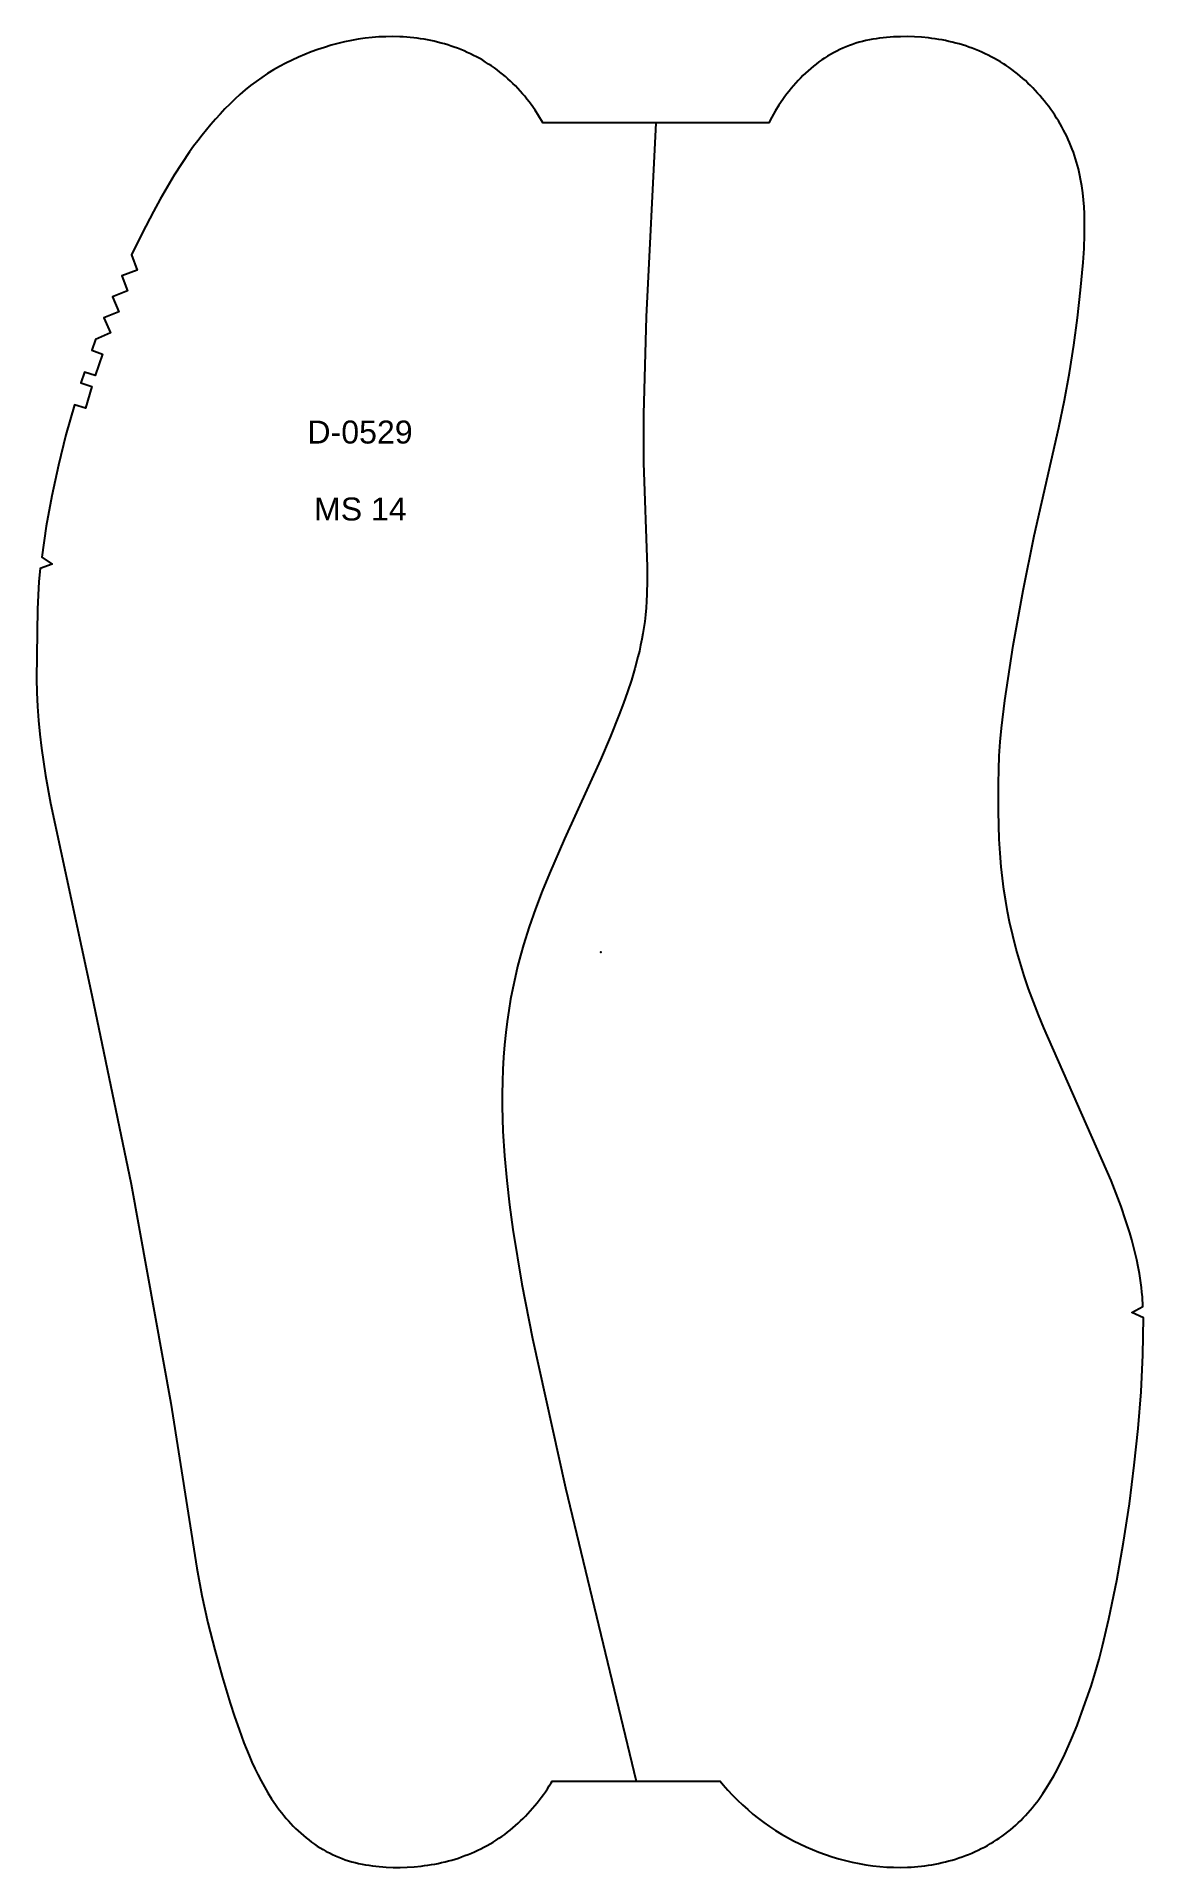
# Model space of a CAD drawing. Extents: x -397 to 4045, y -1309 to -990.
# Drawn here: x -396.7 to -204, y -1308.9 to -990 of the extents above; entities that cross this region are included whole.
import ezdxf

# ---------------------------------------------------------------- set-up
doc = ezdxf.new("R2010")
doc.units = 0
doc.layers.add('DEFAULT', color=7, linetype='CONTINUOUS')
doc.styles.add('ARIAL_REGULAR', font='arial.ttf')

msp = doc.modelspace()

# ---------------------------------------------------------------- texts
at = {"layer": 'DEFAULT', "color": 1, "style": 'ARIAL_REGULAR'}
for s, p in [('D-0529', (-349.59, -1060.93, 13.49)), ('MS 14', (-348.44, -1074.33, 13.49))]:
    msp.add_text(s, height=4, dxfattribs=at).set_placement(p)

# ---------------------------------------------------------------- linework, layer by layer
at = {"layer": 'DEFAULT'}
msp.add_lwpolyline([(-229.11, -1115.31), (-228.94, -1112.89), (-228.71, -1110.48), (-228.13, -1105.67), (-226.7, -1096.08), (-224.97, -1086.54), (-223.06, -1077.03), (-218.72, -1058.13), (-217.76, -1053.38), (-216.91, -1048.6), (-216.16, -1043.81), (-215.51, -1039.01), (-214.95, -1034.19), (-214.52, -1029.37), (-214.36, -1026.95), (-214.27, -1024.52), (-214.25, -1023.31), (-214.26, -1022.1), (-214.29, -1020.89), (-214.35, -1019.68), (-214.45, -1018.47), (-214.58, -1017.26), (-214.75, -1016.06), (-214.95, -1014.86), (-215.07, -1014.27), (-215.2, -1013.68), (-215.34, -1013.09), (-215.49, -1012.5), (-215.65, -1011.92), (-215.82, -1011.34), (-216.01, -1010.76), (-216.21, -1010.19), (-216.42, -1009.63), (-216.64, -1009.06), (-216.87, -1008.51), (-217.12, -1007.95), (-217.37, -1007.4), (-217.64, -1006.86), (-217.92, -1006.32), (-218.21, -1005.79), (-218.51, -1005.26), (-218.82, -1004.74), (-219.14, -1004.23), (-219.47, -1003.72), (-219.81, -1003.22), (-220.16, -1002.72), (-220.51, -1002.23), (-220.88, -1001.74), (-221.26, -1001.27), (-221.64, -1000.8), (-222.03, -1000.33), (-222.44, -999.88), (-222.85, -999.43), (-223.26, -998.99), (-223.69, -998.56), (-224.12, -998.14), (-224.57, -997.72), (-225.02, -997.32), (-225.48, -996.92), (-225.95, -996.54), (-226.42, -996.16), (-226.9, -995.8), (-227.39, -995.45), (-227.89, -995.1), (-228.4, -994.77), (-228.91, -994.45), (-229.43, -994.15), (-229.96, -993.85), (-230.5, -993.56), (-231.04, -993.29), (-231.58, -993.03), (-232.13, -992.77), (-232.69, -992.53), (-233.25, -992.3), (-233.82, -992.09), (-234.39, -991.88), (-234.96, -991.68), (-235.54, -991.5), (-236.12, -991.33), (-236.7, -991.17), (-237.29, -991.02), (-237.88, -990.88), (-238.47, -990.75), (-239.06, -990.63), (-239.66, -990.53), (-240.26, -990.43), (-240.86, -990.35), (-241.46, -990.27), (-242.66, -990.16), (-243.87, -990.08), (-245.09, -990.05), (-246.3, -990.06), (-247.52, -990.1), (-248.13, -990.14), (-248.74, -990.19), (-249.34, -990.25), (-249.95, -990.32), (-250.55, -990.41), (-251.15, -990.51), (-251.74, -990.62), (-252.33, -990.75), (-252.92, -990.89), (-253.5, -991.04), (-254.08, -991.21), (-254.66, -991.4), (-255.22, -991.6), (-255.79, -991.81), (-256.34, -992.05), (-256.89, -992.3), (-257.43, -992.56), (-257.97, -992.85), (-258.49, -993.14), (-259.01, -993.45), (-259.53, -993.78), (-260.03, -994.12), (-260.52, -994.47), (-261.01, -994.83), (-261.49, -995.21), (-261.95, -995.6), (-262.41, -996), (-262.86, -996.41), (-263.3, -996.83), (-263.73, -997.26), (-264.15, -997.69), (-264.56, -998.14), (-264.95, -998.6), (-265.34, -999.06), (-265.72, -999.54), (-266.09, -1000.02), (-266.45, -1000.5), (-266.8, -1001), (-267.48, -1002), (-268.12, -1003.03), (-268.73, -1004.08), (-269.27, -1005.05), (-308.58, -1005.05), (-308.64, -1004.93), (-309.28, -1003.9), (-309.94, -1002.88), (-310.64, -1001.89), (-311, -1001.4), (-311.37, -1000.92), (-311.75, -1000.45), (-312.14, -999.99), (-312.54, -999.53), (-312.94, -999.08), (-313.36, -998.65), (-313.79, -998.22), (-314.22, -997.8), (-314.67, -997.39), (-315.12, -996.99), (-315.59, -996.6), (-316.06, -996.22), (-316.54, -995.86), (-317.03, -995.5), (-317.53, -995.15), (-318.04, -994.82), (-318.55, -994.5), (-319.07, -994.18), (-319.59, -993.88), (-320.13, -993.59), (-320.67, -993.31), (-321.21, -993.04), (-321.76, -992.79), (-322.31, -992.54), (-322.87, -992.31), (-323.44, -992.09), (-324.01, -991.88), (-324.58, -991.69), (-325.16, -991.5), (-325.74, -991.33), (-326.32, -991.17), (-326.91, -991.01), (-327.5, -990.87), (-328.09, -990.75), (-328.68, -990.63), (-329.28, -990.52), (-329.88, -990.43), (-330.48, -990.34), (-331.08, -990.27), (-331.69, -990.2), (-332.29, -990.15), (-332.89, -990.11), (-333.5, -990.08), (-334.71, -990.05), (-335.92, -990.06), (-337.13, -990.11), (-338.34, -990.21), (-339.55, -990.34), (-340.75, -990.51), (-341.94, -990.72), (-343.13, -990.96), (-344.3, -991.25), (-345.47, -991.56), (-346.63, -991.92), (-347.78, -992.3), (-348.92, -992.72), (-350.05, -993.17), (-351.16, -993.64), (-352.27, -994.15), (-353.35, -994.69), (-354.43, -995.26), (-355.48, -995.86), (-356.51, -996.49), (-357.52, -997.15), (-358.51, -997.85), (-359.48, -998.58), (-360.42, -999.34), (-361.33, -1000.13), (-362.23, -1000.95), (-363.11, -1001.79), (-363.96, -1002.65), (-364.79, -1003.53), (-365.61, -1004.43), (-366.4, -1005.35), (-367.18, -1006.28), (-367.94, -1007.22), (-368.69, -1008.18), (-369.41, -1009.15), (-370.12, -1010.13), (-371.48, -1012.13), (-372.78, -1014.18), (-374.03, -1016.26), (-375.22, -1018.37), (-376.38, -1020.5), (-378.34, -1024.27), (-380.22, -1028.08), (-379.26, -1030.73), (-381.91, -1031.7), (-380.89, -1034.34), (-383.52, -1035.36), (-382.44, -1037.97), (-385.04, -1039.06), (-383.9, -1041.64), (-386.47, -1042.8), (-387.15, -1044.68), (-385.26, -1045.34), (-386.52, -1049.08), (-388.42, -1048.47), (-389.02, -1050.38), (-387.11, -1050.97), (-388.24, -1054.77), (-390.16, -1054.21), (-391.64, -1059.44), (-392.94, -1064.7), (-394.09, -1070.01), (-395.06, -1075.35), (-395.86, -1080.71), (-394.01, -1081.96), (-396.11, -1082.7), (-396.34, -1084.94), (-396.5, -1087.35), (-396.59, -1089.77), (-396.74, -1101.9), (-396.69, -1104.32), (-396.58, -1106.74), (-396.4, -1109.16), (-396.17, -1111.57), (-395.89, -1113.98), (-395.19, -1118.78), (-394.35, -1123.55), (-387.15, -1157.04), (-380.27, -1189.95), (-373.37, -1228.11), (-368.87, -1256.85), (-367.96, -1261.61), (-366.91, -1266.34), (-365.72, -1271.04), (-364.41, -1275.71), (-363.01, -1280.35), (-362.26, -1282.66), (-361.47, -1284.95), (-360.63, -1287.23), (-359.73, -1289.47), (-359.24, -1290.59), (-358.74, -1291.69), (-358.21, -1292.78), (-357.66, -1293.86), (-357.08, -1294.92), (-356.46, -1295.97), (-355.82, -1297), (-355.14, -1298), (-354.79, -1298.49), (-354.43, -1298.98), (-354.06, -1299.46), (-353.68, -1299.93), (-353.29, -1300.4), (-352.9, -1300.85), (-352.49, -1301.3), (-352.07, -1301.74), (-351.64, -1302.17), (-351.2, -1302.59), (-350.75, -1303), (-350.29, -1303.4), (-349.83, -1303.79), (-349.35, -1304.16), (-348.86, -1304.53), (-348.37, -1304.88), (-347.87, -1305.22), (-347.35, -1305.54), (-346.83, -1305.85), (-346.31, -1306.15), (-345.77, -1306.43), (-345.23, -1306.7), (-344.68, -1306.95), (-344.13, -1307.18), (-343.56, -1307.4), (-343, -1307.6), (-342.42, -1307.78), (-341.84, -1307.95), (-341.26, -1308.11), (-340.67, -1308.25), (-340.08, -1308.37), (-339.48, -1308.48), (-338.89, -1308.58), (-338.28, -1308.67), (-337.68, -1308.74), (-337.08, -1308.8), (-336.47, -1308.85), (-335.86, -1308.89), (-334.64, -1308.94), (-333.43, -1308.94), (-332.21, -1308.91), (-331, -1308.83), (-329.8, -1308.72), (-329.2, -1308.64), (-328.6, -1308.56), (-328, -1308.46), (-327.4, -1308.36), (-326.81, -1308.24), (-326.22, -1308.11), (-325.63, -1307.97), (-325.04, -1307.82), (-324.46, -1307.66), (-323.88, -1307.49), (-323.3, -1307.31), (-322.73, -1307.11), (-322.16, -1306.9), (-321.59, -1306.69), (-321.03, -1306.46), (-320.47, -1306.22), (-319.92, -1305.96), (-319.38, -1305.7), (-318.84, -1305.43), (-318.3, -1305.14), (-317.77, -1304.84), (-317.25, -1304.53), (-316.74, -1304.21), (-316.23, -1303.88), (-315.73, -1303.54), (-315.24, -1303.19), (-314.76, -1302.82), (-314.29, -1302.45), (-313.82, -1302.06), (-313.36, -1301.67), (-312.91, -1301.26), (-312.47, -1300.85), (-312.03, -1300.43), (-311.61, -1300), (-311.19, -1299.56), (-310.78, -1299.11), (-310.38, -1298.65), (-309.98, -1298.19), (-309.6, -1297.72), (-309.22, -1297.24), (-308.86, -1296.76), (-308.5, -1296.27), (-308.15, -1295.77), (-307.81, -1295.27), (-307.48, -1294.76), (-307.16, -1294.24), (-306.98, -1293.94), (-277.74, -1293.94), (-277.2, -1294.57), (-276.38, -1295.47), (-275.55, -1296.35), (-274.69, -1297.21), (-273.82, -1298.05), (-272.92, -1298.87), (-272, -1299.66), (-271.06, -1300.42), (-270.1, -1301.15), (-269.11, -1301.84), (-268.1, -1302.51), (-267.06, -1303.14), (-266.01, -1303.74), (-264.94, -1304.31), (-263.85, -1304.85), (-262.75, -1305.35), (-261.63, -1305.83), (-260.51, -1306.28), (-259.37, -1306.69), (-258.22, -1307.08), (-257.06, -1307.43), (-255.89, -1307.75), (-254.71, -1308.03), (-253.52, -1308.28), (-252.33, -1308.49), (-251.13, -1308.66), (-249.93, -1308.79), (-248.72, -1308.88), (-247.51, -1308.93), (-246.29, -1308.94), (-245.08, -1308.91), (-244.48, -1308.88), (-243.87, -1308.84), (-243.27, -1308.79), (-242.67, -1308.72), (-242.06, -1308.65), (-241.46, -1308.57), (-240.87, -1308.47), (-240.27, -1308.36), (-239.67, -1308.25), (-239.08, -1308.12), (-238.49, -1307.98), (-237.91, -1307.82), (-237.32, -1307.66), (-236.74, -1307.49), (-236.16, -1307.3), (-235.59, -1307.11), (-235.02, -1306.9), (-234.46, -1306.68), (-233.9, -1306.44), (-233.34, -1306.2), (-232.79, -1305.94), (-232.25, -1305.68), (-231.71, -1305.4), (-231.18, -1305.11), (-230.65, -1304.81), (-230.13, -1304.49), (-229.62, -1304.17), (-229.12, -1303.83), (-228.62, -1303.49), (-228.13, -1303.13), (-227.65, -1302.76), (-227.17, -1302.38), (-226.71, -1302), (-226.25, -1301.6), (-225.81, -1301.19), (-225.37, -1300.77), (-224.95, -1300.34), (-224.53, -1299.9), (-224.12, -1299.46), (-223.73, -1299), (-223.34, -1298.54), (-222.96, -1298.06), (-222.59, -1297.58), (-222.23, -1297.1), (-221.53, -1296.1), (-220.87, -1295.09), (-220.23, -1294.05), (-219.62, -1293), (-219.05, -1291.93), (-218.49, -1290.86), (-217.96, -1289.77), (-217.45, -1288.67), (-216.49, -1286.45), (-215.58, -1284.2), (-214.72, -1281.93), (-213.9, -1279.65), (-213.13, -1277.35), (-212.42, -1275.03), (-211.75, -1272.7), (-211.14, -1270.36), (-210.02, -1265.64), (-208.65, -1258.95), (-207.47, -1252.29), (-206.46, -1245.61), (-205.63, -1238.89), (-204.91, -1232.5), (-204.41, -1226.08), (-204.11, -1219.65), (-204.02, -1213.22), (-206.05, -1212.29), (-204.09, -1211.22), (-204.2, -1209.56), (-204.28, -1208.74), (-204.36, -1207.91), (-204.52, -1206.71), (-204.71, -1205.52), (-204.92, -1204.33), (-205.17, -1203.14), (-205.44, -1201.96), (-205.73, -1200.78), (-206.05, -1199.61), (-206.38, -1198.44), (-207.11, -1196.13), (-207.91, -1193.84), (-208.76, -1191.57), (-209.65, -1189.32), (-221.38, -1162.7), (-222.3, -1160.46), (-223.18, -1158.2), (-224, -1155.92), (-224.78, -1153.62), (-225.5, -1151.31), (-226.17, -1148.98), (-226.77, -1146.63), (-227.31, -1144.27), (-227.68, -1142.45), (-228, -1140.63), (-228.31, -1138.63), (-228.57, -1136.66), (-228.78, -1134.69), (-228.97, -1132.27), (-229.11, -1129.85), (-229.25, -1125), (-229.27, -1120.15), (-229.22, -1117.73)], close=True, dxfattribs=at)
msp.add_lwpolyline([(-288.92, -1005.05), (-290.63, -1038.86), (-291.07, -1055.79), (-291.05, -1064.27), (-290.43, -1082.39), (-290.41, -1084.79), (-290.47, -1087.18), (-290.52, -1088.37), (-290.61, -1089.56), (-290.72, -1090.74), (-290.85, -1091.93), (-291, -1092.96), (-291.16, -1093.99), (-291.35, -1095.02), (-291.56, -1096.05), (-291.79, -1097.08), (-292.03, -1098.1), (-292.57, -1100.13), (-293.18, -1102.15), (-293.84, -1104.16), (-294.54, -1106.15), (-295.28, -1108.13), (-296.86, -1112.09), (-298.54, -1116), (-304.81, -1129.77), (-307.46, -1135.83), (-308.71, -1138.9), (-309.88, -1141.98), (-310.97, -1145.1), (-311.96, -1148.25), (-312.49, -1150.13), (-312.98, -1152.01), (-313.43, -1153.91), (-313.84, -1155.82), (-314.21, -1157.74), (-314.54, -1159.66), (-314.82, -1161.59), (-315.06, -1163.52), (-315.28, -1165.66), (-315.45, -1167.8), (-315.57, -1169.94), (-315.64, -1172.08), (-315.68, -1174.23), (-315.67, -1176.38), (-315.54, -1180.68), (-315.27, -1184.98), (-314.88, -1189.27), (-314.39, -1193.55), (-313.8, -1197.82), (-312.24, -1207.34), (-310.41, -1216.8), (-304.64, -1242.83), (-292.36, -1293.94)], dxfattribs=at)
at = {"layer": 'DEFAULT', "color": 4}
msp.add_point((-298.5, -1149.5), dxfattribs=at)

msp.set_redraw_order([(e.dxf.handle, doc.entitydb.next_handle()) for e in msp.query("TEXT MTEXT ATTDEF DIMENSION ARC_DIMENSION")])  # texts and dimensions are drawn at this point

doc.saveas('drawing.dxf')
